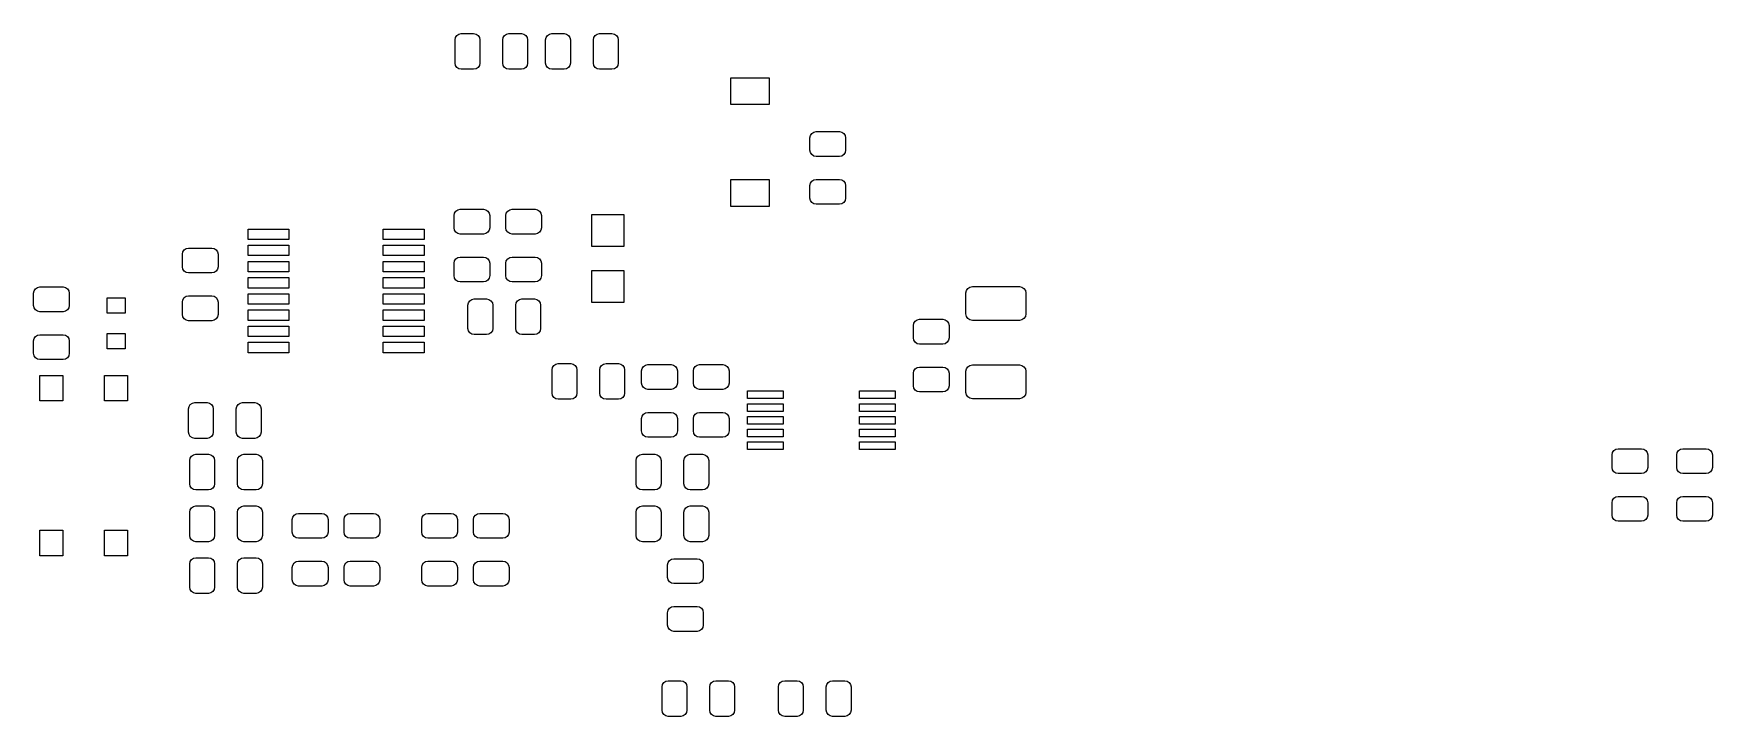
# Model space of a CAD drawing. Extents: x -0.12 to 2.48, y -0.88 to 0.18.
import ezdxf

# ---------------------------------------------------------------- set-up
doc = ezdxf.new("R2010")
doc.units = 0
doc.header["$MEASUREMENT"] = 0
doc.layers.add('BLACK', color=7, linetype='CONTINUOUS')

msp = doc.modelspace()

# ---------------------------------------------------------------- linework, layer by layer
at = {"layer": 'BLACK', "linetype": 'CONTINUOUS'}
for p, q in [((0.5339, 0.168), (0.5346, 0.1716)), ((0.5339, 0.132), (0.5339, 0.168)), ((0.5346, 0.1716), (0.5367, 0.1747)), ((0.5367, 0.1747), (0.5398, 0.1768)), ((0.5398, 0.1768), (0.5435, 0.1776)), ((0.5435, 0.1776), (0.5627, 0.1776)), ((0.5627, 0.1776), (0.5664, 0.1768)), ((0.5664, 0.1768), (0.5695, 0.1747)), ((0.5695, 0.1747), (0.5716, 0.1716)), ((0.5716, 0.1716), (0.5723, 0.168)), ((0.5723, 0.168), (0.5723, 0.132)), ((0.6077, 0.168), (0.6084, 0.1716)), ((0.6077, 0.132), (0.6077, 0.168)), ((0.6084, 0.1716), (0.6105, 0.1747)), ((0.6105, 0.1747), (0.6136, 0.1768)), ((0.6136, 0.1768), (0.6173, 0.1776)), ((0.6173, 0.1776), (0.6365, 0.1776)), ((0.6365, 0.1776), (0.6402, 0.1768)), ((0.6402, 0.1768), (0.6433, 0.1747)), ((0.6433, 0.1747), (0.6454, 0.1716)), ((0.6454, 0.1716), (0.6461, 0.168)), ((0.6461, 0.168), (0.6461, 0.132)), ((0.6739, 0.168), (0.6746, 0.1716)), ((0.6739, 0.132), (0.6739, 0.168)), ((0.6746, 0.1716), (0.6767, 0.1747)), ((0.6767, 0.1747), (0.6798, 0.1768)), ((0.6798, 0.1768), (0.6835, 0.1776)), ((0.6835, 0.1776), (0.7027, 0.1776)), ((0.7027, 0.1776), (0.7064, 0.1768)), ((0.7064, 0.1768), (0.7095, 0.1747)), ((0.7095, 0.1747), (0.7116, 0.1716)), ((0.7116, 0.1716), (0.7123, 0.168)), ((0.7123, 0.168), (0.7123, 0.132)), ((0.7477, 0.168), (0.7484, 0.1716)), ((0.7477, 0.132), (0.7477, 0.168)), ((0.7484, 0.1716), (0.7505, 0.1747)), ((0.7505, 0.1747), (0.7536, 0.1768)), ((0.7536, 0.1768), (0.7573, 0.1776)), ((0.7573, 0.1776), (0.7765, 0.1776)), ((0.7765, 0.1776), (0.7802, 0.1768)), ((0.7802, 0.1768), (0.7833, 0.1747)), ((0.7833, 0.1747), (0.7854, 0.1716)), ((0.7854, 0.1716), (0.7861, 0.168)), ((0.7861, 0.168), (0.7861, 0.132)), ((0.5346, 0.1284), (0.5339, 0.132)), ((0.5723, 0.132), (0.5716, 0.1284)), ((0.6084, 0.1284), (0.6077, 0.132)), ((0.6461, 0.132), (0.6454, 0.1284)), ((0.6746, 0.1284), (0.6739, 0.132)), ((0.7123, 0.132), (0.7116, 0.1284)), ((0.7484, 0.1284), (0.7477, 0.132)), ((0.7861, 0.132), (0.7854, 0.1284)), ((0.5367, 0.1253), (0.5346, 0.1284)), ((0.5398, 0.1232), (0.5367, 0.1253)), ((0.5435, 0.1224), (0.5398, 0.1232)), ((0.5627, 0.1224), (0.5435, 0.1224)), ((0.5664, 0.1232), (0.5627, 0.1224)), ((0.5695, 0.1253), (0.5664, 0.1232)), ((0.5716, 0.1284), (0.5695, 0.1253)), ((0.6105, 0.1253), (0.6084, 0.1284)), ((0.6136, 0.1232), (0.6105, 0.1253)), ((0.6173, 0.1224), (0.6136, 0.1232)), ((0.6365, 0.1224), (0.6173, 0.1224)), ((0.6402, 0.1232), (0.6365, 0.1224)), ((0.6433, 0.1253), (0.6402, 0.1232)), ((0.6454, 0.1284), (0.6433, 0.1253)), ((0.6767, 0.1253), (0.6746, 0.1284)), ((0.6798, 0.1232), (0.6767, 0.1253)), ((0.6835, 0.1224), (0.6798, 0.1232)), ((0.7027, 0.1224), (0.6835, 0.1224)), ((0.7064, 0.1232), (0.7027, 0.1224)), ((0.7095, 0.1253), (0.7064, 0.1232)), ((0.7116, 0.1284), (0.7095, 0.1253)), ((0.7505, 0.1253), (0.7484, 0.1284)), ((0.7536, 0.1232), (0.7505, 0.1253)), ((0.7573, 0.1224), (0.7536, 0.1232)), ((0.7765, 0.1224), (0.7573, 0.1224)), ((0.7802, 0.1232), (0.7765, 0.1224)), ((0.7833, 0.1253), (0.7802, 0.1232)), ((0.7854, 0.1284), (0.7833, 0.1253)), ((0.9605, 0.0681), (0.9605, 0.1094)), ((0.9605, 0.1094), (1.0195, 0.1094)), ((1.0195, 0.1094), (1.0195, 0.0681)), ((1.0195, 0.0681), (0.9605, 0.0681)), ((1.0884, 0.0254), (1.092, 0.0261)), ((1.092, 0.0261), (1.128, 0.0261)), ((1.128, 0.0261), (1.1316, 0.0254)), ((1.0824, 0.0165), (1.0832, 0.0202)), ((1.0824, -0.0027), (1.0824, 0.0165)), ((1.0832, 0.0202), (1.0853, 0.0233)), ((1.0853, 0.0233), (1.0884, 0.0254)), ((1.1316, 0.0254), (1.1347, 0.0233)), ((1.1347, 0.0233), (1.1368, 0.0202)), ((1.1368, 0.0202), (1.1376, 0.0165)), ((1.1376, 0.0165), (1.1376, -0.0027)), ((1.0832, -0.0064), (1.0824, -0.0027)), ((1.0853, -0.0095), (1.0832, -0.0064)), ((1.0884, -0.0116), (1.0853, -0.0095)), ((1.092, -0.0123), (1.0884, -0.0116)), ((1.128, -0.0123), (1.092, -0.0123)), ((1.1316, -0.0116), (1.128, -0.0123)), ((1.1347, -0.0095), (1.1316, -0.0116)), ((1.1368, -0.0064), (1.1347, -0.0095)), ((1.1376, -0.0027), (1.1368, -0.0064)), ((0.9605, -0.0894), (0.9605, -0.0481)), ((0.9605, -0.0481), (1.0195, -0.0481)), ((1.0195, -0.0481), (1.0195, -0.0894)), ((1.0832, -0.0536), (1.0853, -0.0505)), ((1.0853, -0.0505), (1.0884, -0.0484)), ((1.0884, -0.0484), (1.092, -0.0477)), ((1.092, -0.0477), (1.128, -0.0477)), ((1.128, -0.0477), (1.1316, -0.0484)), ((1.1316, -0.0484), (1.1347, -0.0505)), ((1.1347, -0.0505), (1.1368, -0.0536)), ((1.0824, -0.0573), (1.0832, -0.0536)), ((1.0824, -0.0765), (1.0824, -0.0573)), ((1.0832, -0.0802), (1.0824, -0.0765)), ((1.1368, -0.0536), (1.1376, -0.0573)), ((1.1376, -0.0765), (1.1368, -0.0802)), ((1.1376, -0.0573), (1.1376, -0.0765)), ((0.5324, -0.1035), (0.5332, -0.0998)), ((0.5324, -0.1227), (0.5324, -0.1035)), ((0.5332, -0.0998), (0.5353, -0.0967)), ((0.5353, -0.0967), (0.5384, -0.0946)), ((0.5384, -0.0946), (0.542, -0.0939)), ((0.542, -0.0939), (0.578, -0.0939)), ((0.578, -0.0939), (0.5816, -0.0946)), ((0.5816, -0.0946), (0.5847, -0.0967)), ((0.5847, -0.0967), (0.5868, -0.0998)), ((0.5868, -0.0998), (0.5876, -0.1035)), ((0.5876, -0.1035), (0.5876, -0.1227)), ((0.6124, -0.1035), (0.6132, -0.0998)), ((0.6124, -0.1227), (0.6124, -0.1035)), ((0.6132, -0.0998), (0.6153, -0.0967)), ((0.6153, -0.0967), (0.6184, -0.0946)), ((0.6184, -0.0946), (0.622, -0.0939)), ((0.622, -0.0939), (0.658, -0.0939)), ((0.658, -0.0939), (0.6616, -0.0946)), ((0.6616, -0.0946), (0.6647, -0.0967)), ((0.6647, -0.0967), (0.6668, -0.0998)), ((0.6668, -0.0998), (0.6676, -0.1035)), ((0.6676, -0.1035), (0.6676, -0.1227)), ((0.7454, -0.1513), (0.7454, -0.1021)), ((0.7454, -0.1021), (0.7946, -0.1021)), ((0.7946, -0.1021), (0.7946, -0.1513)), ((1.0195, -0.0894), (0.9605, -0.0894)), ((1.0853, -0.0833), (1.0832, -0.0802)), ((1.0884, -0.0854), (1.0853, -0.0833)), ((1.092, -0.0861), (1.0884, -0.0854)), ((1.128, -0.0861), (1.092, -0.0861)), ((1.1316, -0.0854), (1.128, -0.0861)), ((1.1347, -0.0833), (1.1316, -0.0854)), ((1.1368, -0.0802), (1.1347, -0.0833)), ((0.214, -0.1406), (0.214, -0.1244)), ((0.214, -0.1244), (0.277, -0.1244)), ((0.277, -0.1244), (0.277, -0.1406)), ((0.423, -0.1406), (0.423, -0.1244)), ((0.423, -0.1244), (0.486, -0.1244)), ((0.486, -0.1244), (0.486, -0.1406)), ((0.5332, -0.1264), (0.5324, -0.1227)), ((0.5353, -0.1295), (0.5332, -0.1264)), ((0.5384, -0.1316), (0.5353, -0.1295)), ((0.5847, -0.1295), (0.5816, -0.1316)), ((0.5868, -0.1264), (0.5847, -0.1295)), ((0.5876, -0.1227), (0.5868, -0.1264)), ((0.6132, -0.1264), (0.6124, -0.1227)), ((0.6153, -0.1295), (0.6132, -0.1264)), ((0.6184, -0.1316), (0.6153, -0.1295)), ((0.6647, -0.1295), (0.6616, -0.1316)), ((0.6668, -0.1264), (0.6647, -0.1295)), ((0.6676, -0.1227), (0.6668, -0.1264)), ((0.1153, -0.1567), (0.1184, -0.1546)), ((0.1184, -0.1546), (0.122, -0.1539)), ((0.122, -0.1539), (0.158, -0.1539)), ((0.158, -0.1539), (0.1616, -0.1546)), ((0.1616, -0.1546), (0.1647, -0.1567)), ((0.277, -0.1406), (0.214, -0.1406)), ((0.214, -0.1656), (0.214, -0.1494)), ((0.214, -0.1494), (0.277, -0.1494)), ((0.277, -0.1494), (0.277, -0.1656)), ((0.486, -0.1406), (0.423, -0.1406)), ((0.423, -0.1656), (0.423, -0.1494)), ((0.423, -0.1494), (0.486, -0.1494)), ((0.486, -0.1494), (0.486, -0.1656)), ((0.542, -0.1323), (0.5384, -0.1316)), ((0.578, -0.1323), (0.542, -0.1323)), ((0.5816, -0.1316), (0.578, -0.1323)), ((0.622, -0.1323), (0.6184, -0.1316)), ((0.658, -0.1323), (0.622, -0.1323)), ((0.6616, -0.1316), (0.658, -0.1323)), ((0.7946, -0.1513), (0.7454, -0.1513)), ((0.1124, -0.1635), (0.1132, -0.1598)), ((0.1124, -0.1827), (0.1124, -0.1635)), ((0.1132, -0.1598), (0.1153, -0.1567)), ((0.1647, -0.1567), (0.1668, -0.1598)), ((0.1668, -0.1598), (0.1676, -0.1635)), ((0.1676, -0.1635), (0.1676, -0.1827)), ((0.277, -0.1656), (0.214, -0.1656)), ((0.214, -0.1906), (0.214, -0.1744)), ((0.214, -0.1744), (0.277, -0.1744)), ((0.277, -0.1744), (0.277, -0.1906)), ((0.486, -0.1656), (0.423, -0.1656)), ((0.423, -0.1906), (0.423, -0.1744)), ((0.423, -0.1744), (0.486, -0.1744)), ((0.486, -0.1744), (0.486, -0.1906)), ((0.5324, -0.1773), (0.5332, -0.1736)), ((0.5324, -0.1965), (0.5324, -0.1773)), ((0.5332, -0.1736), (0.5353, -0.1705)), ((0.5353, -0.1705), (0.5384, -0.1684)), ((0.5384, -0.1684), (0.542, -0.1677)), ((0.542, -0.1677), (0.578, -0.1677)), ((0.578, -0.1677), (0.5816, -0.1684)), ((0.5816, -0.1684), (0.5847, -0.1705)), ((0.5847, -0.1705), (0.5868, -0.1736)), ((0.5868, -0.1736), (0.5876, -0.1773)), ((0.5876, -0.1773), (0.5876, -0.1965)), ((0.6124, -0.1773), (0.6132, -0.1736)), ((0.6124, -0.1965), (0.6124, -0.1773)), ((0.6132, -0.1736), (0.6153, -0.1705)), ((0.6153, -0.1705), (0.6184, -0.1684)), ((0.6184, -0.1684), (0.622, -0.1677)), ((0.622, -0.1677), (0.658, -0.1677)), ((0.658, -0.1677), (0.6616, -0.1684)), ((0.6616, -0.1684), (0.6647, -0.1705)), ((0.6647, -0.1705), (0.6668, -0.1736)), ((0.6668, -0.1736), (0.6676, -0.1773)), ((0.6676, -0.1773), (0.6676, -0.1965)), ((0.1132, -0.1864), (0.1124, -0.1827)), ((0.1153, -0.1895), (0.1132, -0.1864)), ((0.1184, -0.1916), (0.1153, -0.1895)), ((0.122, -0.1923), (0.1184, -0.1916)), ((0.158, -0.1923), (0.122, -0.1923)), ((0.1616, -0.1916), (0.158, -0.1923)), ((0.1647, -0.1895), (0.1616, -0.1916)), ((0.1668, -0.1864), (0.1647, -0.1895)), ((0.1676, -0.1827), (0.1668, -0.1864)), ((0.277, -0.1906), (0.214, -0.1906)), ((0.214, -0.2156), (0.214, -0.1994)), ((0.214, -0.1994), (0.277, -0.1994)), ((0.277, -0.1994), (0.277, -0.2156)), ((0.486, -0.1906), (0.423, -0.1906)), ((0.423, -0.2156), (0.423, -0.1994)), ((0.423, -0.1994), (0.486, -0.1994)), ((0.486, -0.1994), (0.486, -0.2156)), ((0.5332, -0.2002), (0.5324, -0.1965)), ((0.5353, -0.2033), (0.5332, -0.2002)), ((0.5384, -0.2054), (0.5353, -0.2033)), ((0.542, -0.2061), (0.5384, -0.2054)), ((0.578, -0.2061), (0.542, -0.2061)), ((0.5816, -0.2054), (0.578, -0.2061)), ((0.5847, -0.2033), (0.5816, -0.2054)), ((0.5868, -0.2002), (0.5847, -0.2033)), ((0.5876, -0.1965), (0.5868, -0.2002)), ((0.6132, -0.2002), (0.6124, -0.1965)), ((0.6153, -0.2033), (0.6132, -0.2002)), ((0.6184, -0.2054), (0.6153, -0.2033)), ((0.622, -0.2061), (0.6184, -0.2054)), ((0.658, -0.2061), (0.622, -0.2061)), ((0.6616, -0.2054), (0.658, -0.2061)), ((0.6647, -0.2033), (0.6616, -0.2054)), ((0.6668, -0.2002), (0.6647, -0.2033)), ((0.6676, -0.1965), (0.6668, -0.2002)), ((0.7454, -0.2379), (0.7454, -0.1887)), ((0.7454, -0.1887), (0.7946, -0.1887)), ((0.7946, -0.1887), (0.7946, -0.2379)), ((-0.1176, -0.2235), (-0.1168, -0.2198)), ((-0.1176, -0.2427), (-0.1176, -0.2235)), ((-0.1168, -0.2198), (-0.1147, -0.2167)), ((-0.1147, -0.2167), (-0.1116, -0.2146)), ((-0.1116, -0.2146), (-0.108, -0.2139)), ((-0.108, -0.2139), (-0.072, -0.2139)), ((-0.072, -0.2139), (-0.0684, -0.2146)), ((-0.0684, -0.2146), (-0.0653, -0.2167)), ((-0.0653, -0.2167), (-0.0632, -0.2198)), ((-0.0632, -0.2198), (-0.0624, -0.2235)), ((-0.0624, -0.2235), (-0.0624, -0.2427)), ((-0.0038, -0.2543), (-0.0038, -0.2306)), ((-0.0038, -0.2306), (0.0238, -0.2306)), ((0.0238, -0.2306), (0.0238, -0.2543)), ((0.1132, -0.2336), (0.1153, -0.2305)), ((0.1153, -0.2305), (0.1184, -0.2284)), ((0.1184, -0.2284), (0.122, -0.2277)), ((0.122, -0.2277), (0.158, -0.2277)), ((0.158, -0.2277), (0.1616, -0.2284)), ((0.1616, -0.2284), (0.1647, -0.2305)), ((0.1647, -0.2305), (0.1668, -0.2336)), ((0.277, -0.2156), (0.214, -0.2156)), ((0.214, -0.2406), (0.214, -0.2244)), ((0.214, -0.2244), (0.277, -0.2244)), ((0.277, -0.2244), (0.277, -0.2406)), ((0.486, -0.2156), (0.423, -0.2156)), ((0.423, -0.2406), (0.423, -0.2244)), ((0.423, -0.2244), (0.486, -0.2244)), ((0.486, -0.2244), (0.486, -0.2406)), ((0.5567, -0.2353), (0.5598, -0.2332)), ((0.5598, -0.2332), (0.5635, -0.2324)), ((0.5635, -0.2324), (0.5827, -0.2324)), ((0.5827, -0.2324), (0.5864, -0.2332)), ((0.5864, -0.2332), (0.5895, -0.2353)), ((0.6305, -0.2353), (0.6336, -0.2332)), ((0.6336, -0.2332), (0.6373, -0.2324)), ((0.6373, -0.2324), (0.6565, -0.2324)), ((0.6565, -0.2324), (0.6602, -0.2332)), ((0.6602, -0.2332), (0.6633, -0.2353)), ((1.3237, -0.2232), (1.3245, -0.2195)), ((1.3237, -0.2557), (1.3237, -0.2232)), ((1.3245, -0.2195), (1.3266, -0.2163)), ((1.3266, -0.2163), (1.3298, -0.2141)), ((1.3298, -0.2141), (1.3336, -0.2134)), ((1.3336, -0.2134), (1.4064, -0.2134)), ((1.4064, -0.2134), (1.4102, -0.2141)), ((1.4102, -0.2141), (1.4134, -0.2163)), ((1.4134, -0.2163), (1.4155, -0.2195)), ((1.4155, -0.2195), (1.4163, -0.2232)), ((1.4163, -0.2232), (1.4163, -0.2557)), ((-0.1168, -0.2464), (-0.1176, -0.2427)), ((-0.1147, -0.2495), (-0.1168, -0.2464)), ((-0.1116, -0.2516), (-0.1147, -0.2495)), ((-0.108, -0.2523), (-0.1116, -0.2516)), ((-0.072, -0.2523), (-0.108, -0.2523)), ((-0.0684, -0.2516), (-0.072, -0.2523)), ((-0.0653, -0.2495), (-0.0684, -0.2516)), ((-0.0632, -0.2464), (-0.0653, -0.2495)), ((-0.0624, -0.2427), (-0.0632, -0.2464)), ((0.0238, -0.2543), (-0.0038, -0.2543)), ((0.1124, -0.2373), (0.1132, -0.2336)), ((0.1124, -0.2565), (0.1124, -0.2373)), ((0.1132, -0.2602), (0.1124, -0.2565)), ((0.1668, -0.2336), (0.1676, -0.2373)), ((0.1676, -0.2565), (0.1668, -0.2602)), ((0.1676, -0.2373), (0.1676, -0.2565)), ((0.277, -0.2406), (0.214, -0.2406)), ((0.214, -0.2656), (0.214, -0.2494)), ((0.214, -0.2494), (0.277, -0.2494)), ((0.277, -0.2494), (0.277, -0.2656)), ((0.486, -0.2406), (0.423, -0.2406)), ((0.423, -0.2656), (0.423, -0.2494)), ((0.423, -0.2494), (0.486, -0.2494)), ((0.486, -0.2494), (0.486, -0.2656)), ((0.5539, -0.242), (0.5546, -0.2384)), ((0.5539, -0.278), (0.5539, -0.242)), ((0.5546, -0.2384), (0.5567, -0.2353)), ((0.5895, -0.2353), (0.5916, -0.2384)), ((0.5916, -0.2384), (0.5923, -0.242)), ((0.5923, -0.242), (0.5923, -0.278)), ((0.6277, -0.242), (0.6284, -0.2384)), ((0.6277, -0.278), (0.6277, -0.242)), ((0.6284, -0.2384), (0.6305, -0.2353)), ((0.6633, -0.2353), (0.6654, -0.2384)), ((0.6654, -0.2384), (0.6661, -0.242)), ((0.6661, -0.242), (0.6661, -0.278)), ((0.7946, -0.2379), (0.7454, -0.2379)), ((1.3245, -0.2595), (1.3237, -0.2557)), ((1.3266, -0.2627), (1.3245, -0.2595)), ((1.4155, -0.2595), (1.4134, -0.2627)), ((1.4163, -0.2557), (1.4155, -0.2595)), ((0.1153, -0.2633), (0.1132, -0.2602)), ((0.1184, -0.2654), (0.1153, -0.2633)), ((0.122, -0.2661), (0.1184, -0.2654)), ((0.158, -0.2661), (0.122, -0.2661)), ((0.1616, -0.2654), (0.158, -0.2661)), ((0.1647, -0.2633), (0.1616, -0.2654)), ((0.1668, -0.2602), (0.1647, -0.2633)), ((0.277, -0.2656), (0.214, -0.2656)), ((0.214, -0.2906), (0.214, -0.2744)), ((0.214, -0.2744), (0.277, -0.2744)), ((0.277, -0.2744), (0.277, -0.2906)), ((0.486, -0.2656), (0.423, -0.2656)), ((0.423, -0.2906), (0.423, -0.2744)), ((0.423, -0.2744), (0.486, -0.2744)), ((0.486, -0.2744), (0.486, -0.2906)), ((0.5546, -0.2816), (0.5539, -0.278)), ((0.5567, -0.2847), (0.5546, -0.2816)), ((0.5598, -0.2868), (0.5567, -0.2847)), ((0.5895, -0.2847), (0.5864, -0.2868)), ((0.5916, -0.2816), (0.5895, -0.2847)), ((0.5923, -0.278), (0.5916, -0.2816)), ((0.6284, -0.2816), (0.6277, -0.278)), ((0.6305, -0.2847), (0.6284, -0.2816)), ((0.6336, -0.2868), (0.6305, -0.2847)), ((0.6633, -0.2847), (0.6602, -0.2868)), ((0.6654, -0.2816), (0.6633, -0.2847)), ((0.6661, -0.278), (0.6654, -0.2816)), ((1.2424, -0.2735), (1.2432, -0.2698)), ((1.2424, -0.2927), (1.2424, -0.2735)), ((1.2432, -0.2698), (1.2452, -0.2667)), ((1.2452, -0.2667), (1.2484, -0.2646)), ((1.2484, -0.2646), (1.252, -0.2639)), ((1.252, -0.2639), (1.288, -0.2639)), ((1.288, -0.2639), (1.2916, -0.2646)), ((1.2916, -0.2646), (1.2948, -0.2667)), ((1.2948, -0.2667), (1.2968, -0.2698)), ((1.2968, -0.2698), (1.2976, -0.2735)), ((1.2976, -0.2735), (1.2976, -0.2927)), ((1.3298, -0.2648), (1.3266, -0.2627)), ((1.3336, -0.2656), (1.3298, -0.2648)), ((1.4064, -0.2656), (1.3336, -0.2656)), ((1.4102, -0.2648), (1.4064, -0.2656)), ((1.4134, -0.2627), (1.4102, -0.2648)), ((-0.1176, -0.2973), (-0.1168, -0.2936)), ((-0.1176, -0.3165), (-0.1176, -0.2973)), ((-0.1168, -0.2936), (-0.1147, -0.2905)), ((-0.1147, -0.2905), (-0.1116, -0.2884)), ((-0.1116, -0.2884), (-0.108, -0.2877)), ((-0.108, -0.2877), (-0.072, -0.2877)), ((-0.072, -0.2877), (-0.0684, -0.2884)), ((-0.0684, -0.2884), (-0.0653, -0.2905)), ((-0.0653, -0.2905), (-0.0632, -0.2936)), ((-0.0632, -0.2936), (-0.0624, -0.2973)), ((-0.0624, -0.2973), (-0.0624, -0.3165)), ((-0.0038, -0.3094), (-0.0038, -0.2857)), ((-0.0038, -0.2857), (0.0238, -0.2857)), ((0.0238, -0.3094), (-0.0038, -0.3094)), ((0.0238, -0.2857), (0.0238, -0.3094)), ((0.277, -0.2906), (0.214, -0.2906)), ((0.214, -0.3156), (0.214, -0.2994)), ((0.214, -0.2994), (0.277, -0.2994)), ((0.277, -0.2994), (0.277, -0.3156)), ((0.486, -0.2906), (0.423, -0.2906)), ((0.423, -0.3156), (0.423, -0.2994)), ((0.423, -0.2994), (0.486, -0.2994)), ((0.486, -0.2994), (0.486, -0.3156)), ((0.5635, -0.2876), (0.5598, -0.2868)), ((0.5827, -0.2876), (0.5635, -0.2876)), ((0.5864, -0.2868), (0.5827, -0.2876)), ((0.6373, -0.2876), (0.6336, -0.2868)), ((0.6565, -0.2876), (0.6373, -0.2876)), ((0.6602, -0.2868), (0.6565, -0.2876)), ((1.2432, -0.2964), (1.2424, -0.2927)), ((1.2452, -0.2995), (1.2432, -0.2964)), ((1.2484, -0.3016), (1.2452, -0.2995)), ((1.252, -0.3023), (1.2484, -0.3016)), ((1.288, -0.3023), (1.252, -0.3023)), ((1.2916, -0.3016), (1.288, -0.3023)), ((1.2948, -0.2995), (1.2916, -0.3016)), ((1.2968, -0.2964), (1.2948, -0.2995)), ((1.2976, -0.2927), (1.2968, -0.2964)), ((-0.1168, -0.3202), (-0.1176, -0.3165)), ((-0.1147, -0.3233), (-0.1168, -0.3202)), ((-0.1116, -0.3254), (-0.1147, -0.3233)), ((-0.108, -0.3261), (-0.1116, -0.3254)), ((-0.072, -0.3261), (-0.108, -0.3261)), ((-0.0684, -0.3254), (-0.072, -0.3261)), ((-0.0653, -0.3233), (-0.0684, -0.3254)), ((-0.0632, -0.3202), (-0.0653, -0.3233)), ((-0.0624, -0.3165), (-0.0632, -0.3202)), ((0.277, -0.3156), (0.214, -0.3156)), ((0.486, -0.3156), (0.423, -0.3156)), ((0.6846, -0.3384), (0.6867, -0.3353)), ((0.6867, -0.3353), (0.6898, -0.3332)), ((0.6898, -0.3332), (0.6935, -0.3324)), ((0.6935, -0.3324), (0.7127, -0.3324)), ((0.7127, -0.3324), (0.7164, -0.3332)), ((0.7164, -0.3332), (0.7195, -0.3353)), ((0.7195, -0.3353), (0.7216, -0.3384)), ((0.7584, -0.3384), (0.7605, -0.3353)), ((0.7605, -0.3353), (0.7636, -0.3332)), ((0.7636, -0.3332), (0.7673, -0.3324)), ((0.7673, -0.3324), (0.7865, -0.3324)), ((0.7865, -0.3324), (0.7902, -0.3332)), ((0.7902, -0.3332), (0.7933, -0.3353)), ((0.7933, -0.3353), (0.7954, -0.3384)), ((0.8232, -0.3398), (0.8253, -0.3367)), ((0.8253, -0.3367), (0.8284, -0.3346)), ((0.8284, -0.3346), (0.832, -0.3339)), ((0.832, -0.3339), (0.868, -0.3339)), ((0.868, -0.3339), (0.8716, -0.3346)), ((0.8716, -0.3346), (0.8747, -0.3367)), ((0.8747, -0.3367), (0.8768, -0.3398)), ((0.9032, -0.3398), (0.9053, -0.3367)), ((0.9053, -0.3367), (0.9084, -0.3346)), ((0.9084, -0.3346), (0.912, -0.3339)), ((0.912, -0.3339), (0.948, -0.3339)), ((0.948, -0.3339), (0.9516, -0.3346)), ((0.9516, -0.3346), (0.9547, -0.3367)), ((0.9547, -0.3367), (0.9568, -0.3398)), ((1.3245, -0.3405), (1.3266, -0.3373)), ((1.3266, -0.3373), (1.3298, -0.3352)), ((1.3298, -0.3352), (1.3336, -0.3344)), ((1.3336, -0.3344), (1.4064, -0.3344)), ((1.4064, -0.3344), (1.4102, -0.3352)), ((1.4102, -0.3352), (1.4134, -0.3373)), ((1.4134, -0.3373), (1.4155, -0.3405)), ((-0.1077, -0.39), (-0.1077, -0.3506)), ((-0.1077, -0.3506), (-0.0723, -0.3506)), ((-0.0723, -0.3506), (-0.0723, -0.39)), ((-0.0077, -0.39), (-0.0077, -0.3506)), ((-0.0077, -0.3506), (0.0277, -0.3506)), ((0.0277, -0.3506), (0.0277, -0.39)), ((0.6839, -0.342), (0.6846, -0.3384)), ((0.6839, -0.378), (0.6839, -0.342)), ((0.7216, -0.3384), (0.7223, -0.342)), ((0.7223, -0.342), (0.7223, -0.378)), ((0.7577, -0.342), (0.7584, -0.3384)), ((0.7577, -0.378), (0.7577, -0.342)), ((0.7954, -0.3384), (0.7961, -0.342)), ((0.7961, -0.342), (0.7961, -0.378)), ((0.8224, -0.3435), (0.8232, -0.3398)), ((0.8224, -0.3627), (0.8224, -0.3435)), ((0.8232, -0.3664), (0.8224, -0.3627)), ((0.8768, -0.3398), (0.8776, -0.3435)), ((0.8776, -0.3627), (0.8768, -0.3664)), ((0.8776, -0.3435), (0.8776, -0.3627)), ((0.9024, -0.3435), (0.9032, -0.3398)), ((0.9024, -0.3627), (0.9024, -0.3435)), ((0.9032, -0.3664), (0.9024, -0.3627)), ((0.9568, -0.3398), (0.9576, -0.3435)), ((0.9576, -0.3627), (0.9568, -0.3664)), ((0.9576, -0.3435), (0.9576, -0.3627)), ((1.2424, -0.3473), (1.2432, -0.3436)), ((1.2424, -0.3665), (1.2424, -0.3473)), ((1.2432, -0.3436), (1.2452, -0.3405)), ((1.2452, -0.3405), (1.2484, -0.3384)), ((1.2484, -0.3384), (1.252, -0.3377)), ((1.252, -0.3377), (1.288, -0.3377)), ((1.288, -0.3377), (1.2916, -0.3384)), ((1.2916, -0.3384), (1.2948, -0.3405)), ((1.2948, -0.3405), (1.2968, -0.3436)), ((1.2968, -0.3436), (1.2976, -0.3473)), ((1.2976, -0.3473), (1.2976, -0.3665)), ((1.3237, -0.3443), (1.3245, -0.3405)), ((1.3237, -0.3768), (1.3237, -0.3443)), ((1.4155, -0.3405), (1.4163, -0.3443)), ((1.4163, -0.3443), (1.4163, -0.3768)), ((0.6846, -0.3816), (0.6839, -0.378)), ((0.6867, -0.3847), (0.6846, -0.3816)), ((0.6898, -0.3868), (0.6867, -0.3847)), ((0.6935, -0.3876), (0.6898, -0.3868)), ((0.7127, -0.3876), (0.6935, -0.3876)), ((0.7164, -0.3868), (0.7127, -0.3876)), ((0.7195, -0.3847), (0.7164, -0.3868)), ((0.7216, -0.3816), (0.7195, -0.3847)), ((0.7223, -0.378), (0.7216, -0.3816)), ((0.7584, -0.3816), (0.7577, -0.378)), ((0.7605, -0.3847), (0.7584, -0.3816)), ((0.7636, -0.3868), (0.7605, -0.3847)), ((0.7673, -0.3876), (0.7636, -0.3868)), ((0.7865, -0.3876), (0.7673, -0.3876)), ((0.7902, -0.3868), (0.7865, -0.3876)), ((0.7933, -0.3847), (0.7902, -0.3868)), ((0.7954, -0.3816), (0.7933, -0.3847)), ((0.7961, -0.378), (0.7954, -0.3816)), ((0.8253, -0.3695), (0.8232, -0.3664)), ((0.8284, -0.3716), (0.8253, -0.3695)), ((0.832, -0.3723), (0.8284, -0.3716)), ((0.868, -0.3723), (0.832, -0.3723)), ((0.8716, -0.3716), (0.868, -0.3723)), ((0.8747, -0.3695), (0.8716, -0.3716)), ((0.8768, -0.3664), (0.8747, -0.3695)), ((0.9053, -0.3695), (0.9032, -0.3664)), ((0.9084, -0.3716), (0.9053, -0.3695)), ((0.912, -0.3723), (0.9084, -0.3716)), ((0.948, -0.3723), (0.912, -0.3723)), ((0.9516, -0.3716), (0.948, -0.3723)), ((0.9547, -0.3695), (0.9516, -0.3716)), ((0.9568, -0.3664), (0.9547, -0.3695)), ((0.9858, -0.3865), (0.9858, -0.3747)), ((0.9858, -0.3747), (1.0409, -0.3747)), ((1.0409, -0.3865), (0.9858, -0.3865)), ((1.0409, -0.3747), (1.0409, -0.3865)), ((1.1591, -0.3865), (1.1591, -0.3747)), ((1.1591, -0.3747), (1.2142, -0.3747)), ((1.2142, -0.3865), (1.1591, -0.3865)), ((1.2142, -0.3747), (1.2142, -0.3865)), ((1.2432, -0.3702), (1.2424, -0.3665)), ((1.2452, -0.3733), (1.2432, -0.3702)), ((1.2484, -0.3754), (1.2452, -0.3733)), ((1.252, -0.3761), (1.2484, -0.3754)), ((1.288, -0.3761), (1.252, -0.3761)), ((1.2916, -0.3754), (1.288, -0.3761)), ((1.2948, -0.3733), (1.2916, -0.3754)), ((1.2968, -0.3702), (1.2948, -0.3733)), ((1.2976, -0.3665), (1.2968, -0.3702)), ((1.3245, -0.3805), (1.3237, -0.3768)), ((1.3266, -0.3837), (1.3245, -0.3805)), ((1.3298, -0.3859), (1.3266, -0.3837)), ((1.3336, -0.3866), (1.3298, -0.3859)), ((1.4064, -0.3866), (1.3336, -0.3866)), ((1.4102, -0.3859), (1.4064, -0.3866)), ((1.4134, -0.3837), (1.4102, -0.3859)), ((1.4155, -0.3805), (1.4134, -0.3837)), ((1.4163, -0.3768), (1.4155, -0.3805)), ((-0.0723, -0.39), (-0.1077, -0.39)), ((0.0277, -0.39), (-0.0077, -0.39)), ((0.1219, -0.4023), (0.1227, -0.3987)), ((0.1219, -0.4383), (0.1219, -0.4023)), ((0.1227, -0.3987), (0.1247, -0.3956)), ((0.1247, -0.3956), (0.1279, -0.3935)), ((0.1279, -0.3935), (0.1315, -0.3927)), ((0.1315, -0.3927), (0.1507, -0.3927)), ((0.1507, -0.3927), (0.1544, -0.3935)), ((0.1544, -0.3935), (0.1575, -0.3956)), ((0.1575, -0.3956), (0.1596, -0.3987)), ((0.1596, -0.3987), (0.1603, -0.4023)), ((0.1603, -0.4023), (0.1603, -0.4383)), ((0.1957, -0.4023), (0.1965, -0.3987)), ((0.1957, -0.4383), (0.1957, -0.4023)), ((0.1965, -0.3987), (0.1986, -0.3956)), ((0.1986, -0.3956), (0.2017, -0.3935)), ((0.2017, -0.3935), (0.2053, -0.3927)), ((0.2053, -0.3927), (0.2245, -0.3927)), ((0.2245, -0.3927), (0.2282, -0.3935)), ((0.2282, -0.3935), (0.2313, -0.3956)), ((0.2313, -0.3956), (0.2334, -0.3987)), ((0.2334, -0.3987), (0.2341, -0.4023)), ((0.2341, -0.4023), (0.2341, -0.4383)), ((0.8224, -0.4173), (0.8232, -0.4136)), ((0.8232, -0.4136), (0.8253, -0.4105)), ((0.8253, -0.4105), (0.8284, -0.4084)), ((0.8284, -0.4084), (0.832, -0.4077)), ((0.832, -0.4077), (0.868, -0.4077)), ((0.868, -0.4077), (0.8716, -0.4084)), ((0.8716, -0.4084), (0.8747, -0.4105)), ((0.8747, -0.4105), (0.8768, -0.4136)), ((0.8768, -0.4136), (0.8776, -0.4173)), ((0.9024, -0.4173), (0.9032, -0.4136)), ((0.9032, -0.4136), (0.9053, -0.4105)), ((0.9053, -0.4105), (0.9084, -0.4084)), ((0.9084, -0.4084), (0.912, -0.4077)), ((0.912, -0.4077), (0.948, -0.4077)), ((0.948, -0.4077), (0.9516, -0.4084)), ((0.9516, -0.4084), (0.9547, -0.4105)), ((0.9547, -0.4105), (0.9568, -0.4136)), ((0.9568, -0.4136), (0.9576, -0.4173)), ((0.9858, -0.4062), (0.9858, -0.3944)), ((0.9858, -0.3944), (1.0409, -0.3944)), ((1.0409, -0.4062), (0.9858, -0.4062)), ((0.9858, -0.4259), (0.9858, -0.4141)), ((0.9858, -0.4141), (1.0409, -0.4141)), ((1.0409, -0.3944), (1.0409, -0.4062)), ((1.0409, -0.4141), (1.0409, -0.4259)), ((1.1591, -0.4062), (1.1591, -0.3944)), ((1.1591, -0.3944), (1.2142, -0.3944)), ((1.2142, -0.4062), (1.1591, -0.4062)), ((1.1591, -0.4259), (1.1591, -0.4141)), ((1.1591, -0.4141), (1.2142, -0.4141)), ((1.2142, -0.3944), (1.2142, -0.4062)), ((1.2142, -0.4141), (1.2142, -0.4259)), ((0.1227, -0.4419), (0.1219, -0.4383)), ((0.1603, -0.4383), (0.1596, -0.4419)), ((0.1965, -0.4419), (0.1957, -0.4383)), ((0.2341, -0.4383), (0.2334, -0.4419)), ((0.8224, -0.4365), (0.8224, -0.4173)), ((0.8232, -0.4402), (0.8224, -0.4365)), ((0.8253, -0.4433), (0.8232, -0.4402)), ((0.8768, -0.4402), (0.8747, -0.4433)), ((0.8776, -0.4365), (0.8768, -0.4402)), ((0.8776, -0.4173), (0.8776, -0.4365)), ((0.9024, -0.4365), (0.9024, -0.4173)), ((0.9032, -0.4402), (0.9024, -0.4365)), ((0.9053, -0.4433), (0.9032, -0.4402)), ((0.9568, -0.4402), (0.9547, -0.4433)), ((0.9576, -0.4365), (0.9568, -0.4402)), ((0.9576, -0.4173), (0.9576, -0.4365)), ((1.0409, -0.4259), (0.9858, -0.4259)), ((0.9858, -0.4456), (0.9858, -0.4338)), ((0.9858, -0.4338), (1.0409, -0.4338)), ((1.0409, -0.4338), (1.0409, -0.4456)), ((1.2142, -0.4259), (1.1591, -0.4259)), ((1.1591, -0.4456), (1.1591, -0.4338)), ((1.1591, -0.4338), (1.2142, -0.4338)), ((1.2142, -0.4338), (1.2142, -0.4456)), ((0.1247, -0.4451), (0.1227, -0.4419)), ((0.1279, -0.4471), (0.1247, -0.4451)), ((0.1315, -0.4479), (0.1279, -0.4471)), ((0.1507, -0.4479), (0.1315, -0.4479)), ((0.1544, -0.4471), (0.1507, -0.4479)), ((0.1575, -0.4451), (0.1544, -0.4471)), ((0.1596, -0.4419), (0.1575, -0.4451)), ((0.1986, -0.4451), (0.1965, -0.4419)), ((0.2017, -0.4471), (0.1986, -0.4451)), ((0.2053, -0.4479), (0.2017, -0.4471)), ((0.2245, -0.4479), (0.2053, -0.4479)), ((0.2282, -0.4471), (0.2245, -0.4479)), ((0.2313, -0.4451), (0.2282, -0.4471)), ((0.2334, -0.4419), (0.2313, -0.4451)), ((0.8284, -0.4454), (0.8253, -0.4433)), ((0.832, -0.4461), (0.8284, -0.4454)), ((0.868, -0.4461), (0.832, -0.4461)), ((0.8716, -0.4454), (0.868, -0.4461)), ((0.8747, -0.4433), (0.8716, -0.4454)), ((0.9084, -0.4454), (0.9053, -0.4433)), ((0.912, -0.4461), (0.9084, -0.4454)), ((0.948, -0.4461), (0.912, -0.4461)), ((0.9516, -0.4454), (0.948, -0.4461)), ((0.9547, -0.4433), (0.9516, -0.4454)), ((1.0409, -0.4456), (0.9858, -0.4456)), ((0.9858, -0.4653), (0.9858, -0.4535)), ((0.9858, -0.4535), (1.0409, -0.4535)), ((1.0409, -0.4653), (0.9858, -0.4653)), ((1.0409, -0.4535), (1.0409, -0.4653)), ((1.2142, -0.4456), (1.1591, -0.4456)), ((1.1591, -0.4653), (1.1591, -0.4535)), ((1.1591, -0.4535), (1.2142, -0.4535)), ((1.2142, -0.4653), (1.1591, -0.4653)), ((1.2142, -0.4535), (1.2142, -0.4653)), ((2.3232, -0.4698), (2.3253, -0.4667)), ((2.3253, -0.4667), (2.3284, -0.4646)), ((2.3284, -0.4646), (2.332, -0.4639)), ((2.332, -0.4639), (2.368, -0.4639)), ((2.368, -0.4639), (2.3716, -0.4646)), ((2.3716, -0.4646), (2.3748, -0.4667)), ((2.3748, -0.4667), (2.3768, -0.4698)), ((2.4232, -0.4698), (2.4253, -0.4667)), ((2.4253, -0.4667), (2.4284, -0.4646)), ((2.4284, -0.4646), (2.432, -0.4639)), ((2.432, -0.4639), (2.468, -0.4639)), ((2.468, -0.4639), (2.4716, -0.4646)), ((2.4716, -0.4646), (2.4747, -0.4667)), ((2.4747, -0.4667), (2.4768, -0.4698)), ((0.1239, -0.482), (0.1246, -0.4784)), ((0.1239, -0.518), (0.1239, -0.482)), ((0.1246, -0.4784), (0.1267, -0.4753)), ((0.1267, -0.4753), (0.1298, -0.4732)), ((0.1298, -0.4732), (0.1335, -0.4724)), ((0.1335, -0.4724), (0.1527, -0.4724)), ((0.1527, -0.4724), (0.1564, -0.4732)), ((0.1564, -0.4732), (0.1595, -0.4753)), ((0.1595, -0.4753), (0.1616, -0.4784)), ((0.1616, -0.4784), (0.1623, -0.482)), ((0.1623, -0.482), (0.1623, -0.518)), ((0.1977, -0.482), (0.1984, -0.4784)), ((0.1977, -0.518), (0.1977, -0.482)), ((0.1984, -0.4784), (0.2005, -0.4753)), ((0.2005, -0.4753), (0.2036, -0.4732)), ((0.2036, -0.4732), (0.2073, -0.4724)), ((0.2073, -0.4724), (0.2265, -0.4724)), ((0.2265, -0.4724), (0.2302, -0.4732)), ((0.2302, -0.4732), (0.2333, -0.4753)), ((0.2333, -0.4753), (0.2354, -0.4784)), ((0.2354, -0.4784), (0.2361, -0.482)), ((0.2361, -0.482), (0.2361, -0.518)), ((0.8139, -0.482), (0.8146, -0.4784)), ((0.8139, -0.518), (0.8139, -0.482)), ((0.8146, -0.4784), (0.8167, -0.4753)), ((0.8167, -0.4753), (0.8198, -0.4732)), ((0.8198, -0.4732), (0.8235, -0.4724)), ((0.8235, -0.4724), (0.8427, -0.4724)), ((0.8427, -0.4724), (0.8464, -0.4732)), ((0.8464, -0.4732), (0.8495, -0.4753)), ((0.8495, -0.4753), (0.8516, -0.4784)), ((0.8516, -0.4784), (0.8523, -0.482)), ((0.8523, -0.482), (0.8523, -0.518)), ((0.8877, -0.482), (0.8884, -0.4784)), ((0.8877, -0.518), (0.8877, -0.482)), ((0.8884, -0.4784), (0.8905, -0.4753)), ((0.8905, -0.4753), (0.8936, -0.4732)), ((0.8936, -0.4732), (0.8973, -0.4724)), ((0.8973, -0.4724), (0.9165, -0.4724)), ((0.9165, -0.4724), (0.9202, -0.4732)), ((0.9202, -0.4732), (0.9233, -0.4753)), ((0.9233, -0.4753), (0.9254, -0.4784)), ((0.9254, -0.4784), (0.9261, -0.482)), ((0.9261, -0.482), (0.9261, -0.518)), ((2.3224, -0.4735), (2.3232, -0.4698)), ((2.3224, -0.4927), (2.3224, -0.4735)), ((2.3232, -0.4964), (2.3224, -0.4927)), ((2.3768, -0.4698), (2.3776, -0.4735)), ((2.3776, -0.4927), (2.3768, -0.4964)), ((2.3776, -0.4735), (2.3776, -0.4927)), ((2.4224, -0.4735), (2.4232, -0.4698)), ((2.4224, -0.4927), (2.4224, -0.4735)), ((2.4232, -0.4964), (2.4224, -0.4927)), ((2.4768, -0.4698), (2.4776, -0.4735)), ((2.4776, -0.4927), (2.4768, -0.4964)), ((2.4776, -0.4735), (2.4776, -0.4927)), ((0.1246, -0.5216), (0.1239, -0.518)), ((0.1623, -0.518), (0.1616, -0.5216)), ((0.1984, -0.5216), (0.1977, -0.518)), ((0.2361, -0.518), (0.2354, -0.5216)), ((0.8146, -0.5216), (0.8139, -0.518)), ((0.8523, -0.518), (0.8516, -0.5216)), ((0.8884, -0.5216), (0.8877, -0.518)), ((0.9261, -0.518), (0.9254, -0.5216)), ((2.3253, -0.4995), (2.3232, -0.4964)), ((2.3284, -0.5016), (2.3253, -0.4995)), ((2.332, -0.5023), (2.3284, -0.5016)), ((2.368, -0.5023), (2.332, -0.5023)), ((2.3716, -0.5016), (2.368, -0.5023)), ((2.3748, -0.4995), (2.3716, -0.5016)), ((2.3768, -0.4964), (2.3748, -0.4995)), ((2.4253, -0.4995), (2.4232, -0.4964)), ((2.4284, -0.5016), (2.4253, -0.4995)), ((2.432, -0.5023), (2.4284, -0.5016)), ((2.468, -0.5023), (2.432, -0.5023)), ((2.4716, -0.5016), (2.468, -0.5023)), ((2.4747, -0.4995), (2.4716, -0.5016)), ((2.4768, -0.4964), (2.4747, -0.4995)), ((0.1267, -0.5247), (0.1246, -0.5216)), ((0.1298, -0.5268), (0.1267, -0.5247)), ((0.1335, -0.5276), (0.1298, -0.5268)), ((0.1527, -0.5276), (0.1335, -0.5276)), ((0.1564, -0.5268), (0.1527, -0.5276)), ((0.1595, -0.5247), (0.1564, -0.5268)), ((0.1616, -0.5216), (0.1595, -0.5247)), ((0.2005, -0.5247), (0.1984, -0.5216)), ((0.2036, -0.5268), (0.2005, -0.5247)), ((0.2073, -0.5276), (0.2036, -0.5268)), ((0.2265, -0.5276), (0.2073, -0.5276)), ((0.2302, -0.5268), (0.2265, -0.5276)), ((0.2333, -0.5247), (0.2302, -0.5268)), ((0.2354, -0.5216), (0.2333, -0.5247)), ((0.8167, -0.5247), (0.8146, -0.5216)), ((0.8198, -0.5268), (0.8167, -0.5247)), ((0.8235, -0.5276), (0.8198, -0.5268)), ((0.8427, -0.5276), (0.8235, -0.5276)), ((0.8464, -0.5268), (0.8427, -0.5276)), ((0.8495, -0.5247), (0.8464, -0.5268)), ((0.8516, -0.5216), (0.8495, -0.5247)), ((0.8905, -0.5247), (0.8884, -0.5216)), ((0.8936, -0.5268), (0.8905, -0.5247)), ((0.8973, -0.5276), (0.8936, -0.5268)), ((0.9165, -0.5276), (0.8973, -0.5276)), ((0.9202, -0.5268), (0.9165, -0.5276)), ((0.9233, -0.5247), (0.9202, -0.5268)), ((0.9254, -0.5216), (0.9233, -0.5247)), ((2.3224, -0.5473), (2.3232, -0.5436)), ((2.3232, -0.5436), (2.3253, -0.5405)), ((2.3253, -0.5405), (2.3284, -0.5384)), ((2.3284, -0.5384), (2.332, -0.5377)), ((2.332, -0.5377), (2.368, -0.5377)), ((2.368, -0.5377), (2.3716, -0.5384)), ((2.3716, -0.5384), (2.3748, -0.5405)), ((2.3748, -0.5405), (2.3768, -0.5436)), ((2.3768, -0.5436), (2.3776, -0.5473)), ((2.4224, -0.5473), (2.4232, -0.5436)), ((2.4232, -0.5436), (2.4253, -0.5405)), ((2.4253, -0.5405), (2.4284, -0.5384)), ((2.4284, -0.5384), (2.432, -0.5377)), ((2.432, -0.5377), (2.468, -0.5377)), ((2.468, -0.5377), (2.4716, -0.5384)), ((2.4716, -0.5384), (2.4747, -0.5405)), ((2.4747, -0.5405), (2.4768, -0.5436)), ((2.4768, -0.5436), (2.4776, -0.5473)), ((0.1239, -0.562), (0.1246, -0.5584)), ((0.1239, -0.598), (0.1239, -0.562)), ((0.1246, -0.5584), (0.1267, -0.5553)), ((0.1267, -0.5553), (0.1298, -0.5532)), ((0.1298, -0.5532), (0.1335, -0.5524)), ((0.1335, -0.5524), (0.1527, -0.5524)), ((0.1527, -0.5524), (0.1564, -0.5532)), ((0.1564, -0.5532), (0.1595, -0.5553)), ((0.1595, -0.5553), (0.1616, -0.5584)), ((0.1616, -0.5584), (0.1623, -0.562)), ((0.1623, -0.562), (0.1623, -0.598)), ((0.1977, -0.562), (0.1984, -0.5584)), ((0.1977, -0.598), (0.1977, -0.562)), ((0.1984, -0.5584), (0.2005, -0.5553)), ((0.2005, -0.5553), (0.2036, -0.5532)), ((0.2036, -0.5532), (0.2073, -0.5524)), ((0.2073, -0.5524), (0.2265, -0.5524)), ((0.2265, -0.5524), (0.2302, -0.5532)), ((0.2302, -0.5532), (0.2333, -0.5553)), ((0.2333, -0.5553), (0.2354, -0.5584)), ((0.2354, -0.5584), (0.2361, -0.562)), ((0.2361, -0.562), (0.2361, -0.598)), ((0.2824, -0.5735), (0.2832, -0.5698)), ((0.2832, -0.5698), (0.2853, -0.5667)), ((0.2853, -0.5667), (0.2884, -0.5646)), ((0.2884, -0.5646), (0.292, -0.5639)), ((0.292, -0.5639), (0.328, -0.5639)), ((0.328, -0.5639), (0.3316, -0.5646)), ((0.3316, -0.5646), (0.3347, -0.5667)), ((0.3347, -0.5667), (0.3368, -0.5698)), ((0.3368, -0.5698), (0.3376, -0.5735)), ((0.3624, -0.5735), (0.3632, -0.5698)), ((0.3632, -0.5698), (0.3653, -0.5667)), ((0.3653, -0.5667), (0.3684, -0.5646)), ((0.3684, -0.5646), (0.372, -0.5639)), ((0.372, -0.5639), (0.408, -0.5639)), ((0.408, -0.5639), (0.4116, -0.5646)), ((0.4116, -0.5646), (0.4147, -0.5667)), ((0.4147, -0.5667), (0.4168, -0.5698)), ((0.4168, -0.5698), (0.4176, -0.5735)), ((0.4824, -0.5735), (0.4832, -0.5698)), ((0.4832, -0.5698), (0.4853, -0.5667)), ((0.4853, -0.5667), (0.4884, -0.5646)), ((0.4884, -0.5646), (0.492, -0.5639)), ((0.492, -0.5639), (0.528, -0.5639)), ((0.528, -0.5639), (0.5316, -0.5646)), ((0.5316, -0.5646), (0.5347, -0.5667)), ((0.5347, -0.5667), (0.5368, -0.5698)), ((0.5368, -0.5698), (0.5376, -0.5735)), ((0.5624, -0.5735), (0.5632, -0.5698)), ((0.5632, -0.5698), (0.5653, -0.5667)), ((0.5653, -0.5667), (0.5684, -0.5646)), ((0.5684, -0.5646), (0.572, -0.5639)), ((0.572, -0.5639), (0.608, -0.5639)), ((0.608, -0.5639), (0.6116, -0.5646)), ((0.6116, -0.5646), (0.6147, -0.5667)), ((0.6147, -0.5667), (0.6168, -0.5698)), ((0.6168, -0.5698), (0.6176, -0.5735)), ((0.8139, -0.562), (0.8146, -0.5584)), ((0.8139, -0.598), (0.8139, -0.562)), ((0.8146, -0.5584), (0.8167, -0.5553)), ((0.8167, -0.5553), (0.8198, -0.5532)), ((0.8198, -0.5532), (0.8235, -0.5524)), ((0.8235, -0.5524), (0.8427, -0.5524)), ((0.8427, -0.5524), (0.8464, -0.5532)), ((0.8464, -0.5532), (0.8495, -0.5553)), ((0.8495, -0.5553), (0.8516, -0.5584)), ((0.8516, -0.5584), (0.8523, -0.562)), ((0.8523, -0.562), (0.8523, -0.598)), ((0.8877, -0.562), (0.8884, -0.5584)), ((0.8877, -0.598), (0.8877, -0.562)), ((0.8884, -0.5584), (0.8905, -0.5553)), ((0.8905, -0.5553), (0.8936, -0.5532)), ((0.8936, -0.5532), (0.8973, -0.5524)), ((0.8973, -0.5524), (0.9165, -0.5524)), ((0.9165, -0.5524), (0.9202, -0.5532)), ((0.9202, -0.5532), (0.9233, -0.5553)), ((0.9233, -0.5553), (0.9254, -0.5584)), ((0.9254, -0.5584), (0.9261, -0.562)), ((0.9261, -0.562), (0.9261, -0.598)), ((2.3224, -0.5665), (2.3224, -0.5473)), ((2.3232, -0.5702), (2.3224, -0.5665)), ((2.3253, -0.5733), (2.3232, -0.5702)), ((2.3768, -0.5702), (2.3748, -0.5733)), ((2.3776, -0.5665), (2.3768, -0.5702)), ((2.3776, -0.5473), (2.3776, -0.5665)), ((2.4224, -0.5665), (2.4224, -0.5473)), ((2.4232, -0.5702), (2.4224, -0.5665)), ((2.4253, -0.5733), (2.4232, -0.5702)), ((2.4768, -0.5702), (2.4747, -0.5733)), ((2.4776, -0.5665), (2.4768, -0.5702)), ((2.4776, -0.5473), (2.4776, -0.5665)), ((-0.1077, -0.6294), (-0.1077, -0.59)), ((-0.1077, -0.59), (-0.0723, -0.59)), ((-0.0723, -0.59), (-0.0723, -0.6294)), ((-0.0077, -0.6294), (-0.0077, -0.59)), ((-0.0077, -0.59), (0.0277, -0.59)), ((0.0277, -0.59), (0.0277, -0.6294)), ((0.2824, -0.5927), (0.2824, -0.5735)), ((0.2832, -0.5964), (0.2824, -0.5927)), ((0.2853, -0.5995), (0.2832, -0.5964)), ((0.3368, -0.5964), (0.3347, -0.5995)), ((0.3376, -0.5927), (0.3368, -0.5964)), ((0.3376, -0.5735), (0.3376, -0.5927)), ((0.3624, -0.5927), (0.3624, -0.5735)), ((0.3632, -0.5964), (0.3624, -0.5927)), ((0.3653, -0.5995), (0.3632, -0.5964)), ((0.4168, -0.5964), (0.4147, -0.5995)), ((0.4176, -0.5927), (0.4168, -0.5964)), ((0.4176, -0.5735), (0.4176, -0.5927)), ((0.4824, -0.5927), (0.4824, -0.5735)), ((0.4832, -0.5964), (0.4824, -0.5927)), ((0.4853, -0.5995), (0.4832, -0.5964)), ((0.5368, -0.5964), (0.5347, -0.5995)), ((0.5376, -0.5927), (0.5368, -0.5964)), ((0.5376, -0.5735), (0.5376, -0.5927)), ((0.5624, -0.5927), (0.5624, -0.5735)), ((0.5632, -0.5964), (0.5624, -0.5927)), ((0.5653, -0.5995), (0.5632, -0.5964)), ((0.6168, -0.5964), (0.6147, -0.5995)), ((0.6176, -0.5927), (0.6168, -0.5964)), ((0.6176, -0.5735), (0.6176, -0.5927)), ((2.3284, -0.5754), (2.3253, -0.5733)), ((2.332, -0.5761), (2.3284, -0.5754)), ((2.368, -0.5761), (2.332, -0.5761)), ((2.3716, -0.5754), (2.368, -0.5761)), ((2.3748, -0.5733), (2.3716, -0.5754)), ((2.4284, -0.5754), (2.4253, -0.5733)), ((2.432, -0.5761), (2.4284, -0.5754)), ((2.468, -0.5761), (2.432, -0.5761)), ((2.4716, -0.5754), (2.468, -0.5761)), ((2.4747, -0.5733), (2.4716, -0.5754)), ((0.1246, -0.6016), (0.1239, -0.598)), ((0.1267, -0.6047), (0.1246, -0.6016)), ((0.1298, -0.6068), (0.1267, -0.6047)), ((0.1335, -0.6076), (0.1298, -0.6068)), ((0.1527, -0.6076), (0.1335, -0.6076)), ((0.1564, -0.6068), (0.1527, -0.6076)), ((0.1595, -0.6047), (0.1564, -0.6068)), ((0.1616, -0.6016), (0.1595, -0.6047)), ((0.1623, -0.598), (0.1616, -0.6016)), ((0.1984, -0.6016), (0.1977, -0.598)), ((0.2005, -0.6047), (0.1984, -0.6016)), ((0.2036, -0.6068), (0.2005, -0.6047)), ((0.2073, -0.6076), (0.2036, -0.6068)), ((0.2265, -0.6076), (0.2073, -0.6076)), ((0.2302, -0.6068), (0.2265, -0.6076)), ((0.2333, -0.6047), (0.2302, -0.6068)), ((0.2354, -0.6016), (0.2333, -0.6047)), ((0.2361, -0.598), (0.2354, -0.6016)), ((0.2884, -0.6016), (0.2853, -0.5995)), ((0.292, -0.6023), (0.2884, -0.6016)), ((0.328, -0.6023), (0.292, -0.6023)), ((0.3316, -0.6016), (0.328, -0.6023)), ((0.3347, -0.5995), (0.3316, -0.6016)), ((0.3684, -0.6016), (0.3653, -0.5995)), ((0.372, -0.6023), (0.3684, -0.6016)), ((0.408, -0.6023), (0.372, -0.6023)), ((0.4116, -0.6016), (0.408, -0.6023)), ((0.4147, -0.5995), (0.4116, -0.6016)), ((0.4884, -0.6016), (0.4853, -0.5995)), ((0.492, -0.6023), (0.4884, -0.6016)), ((0.528, -0.6023), (0.492, -0.6023)), ((0.5316, -0.6016), (0.528, -0.6023)), ((0.5347, -0.5995), (0.5316, -0.6016)), ((0.5684, -0.6016), (0.5653, -0.5995)), ((0.572, -0.6023), (0.5684, -0.6016)), ((0.608, -0.6023), (0.572, -0.6023)), ((0.6116, -0.6016), (0.608, -0.6023)), ((0.6147, -0.5995), (0.6116, -0.6016)), ((0.8146, -0.6016), (0.8139, -0.598)), ((0.8167, -0.6047), (0.8146, -0.6016)), ((0.8198, -0.6068), (0.8167, -0.6047)), ((0.8235, -0.6076), (0.8198, -0.6068)), ((0.8427, -0.6076), (0.8235, -0.6076)), ((0.8464, -0.6068), (0.8427, -0.6076)), ((0.8495, -0.6047), (0.8464, -0.6068)), ((0.8516, -0.6016), (0.8495, -0.6047)), ((0.8523, -0.598), (0.8516, -0.6016)), ((0.8884, -0.6016), (0.8877, -0.598)), ((0.8905, -0.6047), (0.8884, -0.6016)), ((0.8936, -0.6068), (0.8905, -0.6047)), ((0.8973, -0.6076), (0.8936, -0.6068)), ((0.9165, -0.6076), (0.8973, -0.6076)), ((0.9202, -0.6068), (0.9165, -0.6076)), ((0.9233, -0.6047), (0.9202, -0.6068)), ((0.9254, -0.6016), (0.9233, -0.6047)), ((0.9261, -0.598), (0.9254, -0.6016)), ((-0.0723, -0.6294), (-0.1077, -0.6294)), ((0.0277, -0.6294), (-0.0077, -0.6294)), ((0.1239, -0.642), (0.1246, -0.6384)), ((0.1239, -0.678), (0.1239, -0.642)), ((0.1246, -0.6384), (0.1267, -0.6353)), ((0.1267, -0.6353), (0.1298, -0.6332)), ((0.1298, -0.6332), (0.1335, -0.6324)), ((0.1335, -0.6324), (0.1527, -0.6324)), ((0.1527, -0.6324), (0.1564, -0.6332)), ((0.1564, -0.6332), (0.1595, -0.6353)), ((0.1595, -0.6353), (0.1616, -0.6384)), ((0.1616, -0.6384), (0.1623, -0.642)), ((0.1623, -0.642), (0.1623, -0.678)), ((0.1977, -0.642), (0.1984, -0.6384)), ((0.1977, -0.678), (0.1977, -0.642)), ((0.1984, -0.6384), (0.2005, -0.6353)), ((0.2005, -0.6353), (0.2036, -0.6332)), ((0.2036, -0.6332), (0.2073, -0.6324)), ((0.2073, -0.6324), (0.2265, -0.6324)), ((0.2265, -0.6324), (0.2302, -0.6332)), ((0.2302, -0.6332), (0.2333, -0.6353)), ((0.2333, -0.6353), (0.2354, -0.6384)), ((0.2354, -0.6384), (0.2361, -0.642)), ((0.2361, -0.642), (0.2361, -0.678)), ((0.2824, -0.6473), (0.2832, -0.6436)), ((0.2824, -0.6665), (0.2824, -0.6473)), ((0.2832, -0.6436), (0.2853, -0.6405)), ((0.2853, -0.6405), (0.2884, -0.6384)), ((0.2884, -0.6384), (0.292, -0.6377)), ((0.292, -0.6377), (0.328, -0.6377)), ((0.328, -0.6377), (0.3316, -0.6384)), ((0.3316, -0.6384), (0.3347, -0.6405)), ((0.3347, -0.6405), (0.3368, -0.6436)), ((0.3368, -0.6436), (0.3376, -0.6473)), ((0.3376, -0.6473), (0.3376, -0.6665)), ((0.3624, -0.6473), (0.3632, -0.6436)), ((0.3624, -0.6665), (0.3624, -0.6473)), ((0.3632, -0.6436), (0.3653, -0.6405)), ((0.3653, -0.6405), (0.3684, -0.6384)), ((0.3684, -0.6384), (0.372, -0.6377)), ((0.372, -0.6377), (0.408, -0.6377)), ((0.408, -0.6377), (0.4116, -0.6384)), ((0.4116, -0.6384), (0.4147, -0.6405)), ((0.4147, -0.6405), (0.4168, -0.6436)), ((0.4168, -0.6436), (0.4176, -0.6473)), ((0.4176, -0.6473), (0.4176, -0.6665)), ((0.4824, -0.6473), (0.4832, -0.6436)), ((0.4824, -0.6665), (0.4824, -0.6473)), ((0.4832, -0.6436), (0.4853, -0.6405)), ((0.4853, -0.6405), (0.4884, -0.6384)), ((0.4884, -0.6384), (0.492, -0.6377)), ((0.492, -0.6377), (0.528, -0.6377)), ((0.528, -0.6377), (0.5316, -0.6384)), ((0.5316, -0.6384), (0.5347, -0.6405)), ((0.5347, -0.6405), (0.5368, -0.6436)), ((0.5368, -0.6436), (0.5376, -0.6473)), ((0.5376, -0.6473), (0.5376, -0.6665)), ((0.5624, -0.6473), (0.5632, -0.6436)), ((0.5624, -0.6665), (0.5624, -0.6473)), ((0.5632, -0.6436), (0.5653, -0.6405)), ((0.5653, -0.6405), (0.5684, -0.6384)), ((0.5684, -0.6384), (0.572, -0.6377)), ((0.572, -0.6377), (0.608, -0.6377)), ((0.608, -0.6377), (0.6116, -0.6384)), ((0.6116, -0.6384), (0.6147, -0.6405)), ((0.6147, -0.6405), (0.6168, -0.6436)), ((0.6168, -0.6436), (0.6176, -0.6473)), ((0.6176, -0.6473), (0.6176, -0.6665)), ((0.8624, -0.6435), (0.8632, -0.6398)), ((0.8624, -0.6627), (0.8624, -0.6435)), ((0.8632, -0.6398), (0.8653, -0.6367)), ((0.8653, -0.6367), (0.8684, -0.6346)), ((0.8684, -0.6346), (0.872, -0.6339)), ((0.872, -0.6339), (0.908, -0.6339)), ((0.908, -0.6339), (0.9116, -0.6346)), ((0.9116, -0.6346), (0.9147, -0.6367)), ((0.9147, -0.6367), (0.9168, -0.6398)), ((0.9168, -0.6398), (0.9176, -0.6435)), ((0.9176, -0.6435), (0.9176, -0.6627)), ((0.2832, -0.6702), (0.2824, -0.6665)), ((0.2853, -0.6733), (0.2832, -0.6702)), ((0.2884, -0.6754), (0.2853, -0.6733)), ((0.3347, -0.6733), (0.3316, -0.6754)), ((0.3368, -0.6702), (0.3347, -0.6733)), ((0.3376, -0.6665), (0.3368, -0.6702)), ((0.3632, -0.6702), (0.3624, -0.6665)), ((0.3653, -0.6733), (0.3632, -0.6702)), ((0.3684, -0.6754), (0.3653, -0.6733)), ((0.4147, -0.6733), (0.4116, -0.6754)), ((0.4168, -0.6702), (0.4147, -0.6733)), ((0.4176, -0.6665), (0.4168, -0.6702)), ((0.4832, -0.6702), (0.4824, -0.6665)), ((0.4853, -0.6733), (0.4832, -0.6702)), ((0.4884, -0.6754), (0.4853, -0.6733)), ((0.5347, -0.6733), (0.5316, -0.6754)), ((0.5368, -0.6702), (0.5347, -0.6733)), ((0.5376, -0.6665), (0.5368, -0.6702)), ((0.5632, -0.6702), (0.5624, -0.6665)), ((0.5653, -0.6733), (0.5632, -0.6702)), ((0.5684, -0.6754), (0.5653, -0.6733)), ((0.6147, -0.6733), (0.6116, -0.6754)), ((0.6168, -0.6702), (0.6147, -0.6733)), ((0.6176, -0.6665), (0.6168, -0.6702)), ((0.8632, -0.6664), (0.8624, -0.6627)), ((0.8653, -0.6695), (0.8632, -0.6664)), ((0.8684, -0.6716), (0.8653, -0.6695)), ((0.872, -0.6723), (0.8684, -0.6716)), ((0.908, -0.6723), (0.872, -0.6723)), ((0.9116, -0.6716), (0.908, -0.6723)), ((0.9147, -0.6695), (0.9116, -0.6716)), ((0.9168, -0.6664), (0.9147, -0.6695)), ((0.9176, -0.6627), (0.9168, -0.6664)), ((0.1246, -0.6816), (0.1239, -0.678)), ((0.1267, -0.6847), (0.1246, -0.6816)), ((0.1298, -0.6868), (0.1267, -0.6847)), ((0.1335, -0.6876), (0.1298, -0.6868)), ((0.1527, -0.6876), (0.1335, -0.6876)), ((0.1564, -0.6868), (0.1527, -0.6876)), ((0.1595, -0.6847), (0.1564, -0.6868)), ((0.1616, -0.6816), (0.1595, -0.6847)), ((0.1623, -0.678), (0.1616, -0.6816)), ((0.1984, -0.6816), (0.1977, -0.678)), ((0.2005, -0.6847), (0.1984, -0.6816)), ((0.2036, -0.6868), (0.2005, -0.6847)), ((0.2073, -0.6876), (0.2036, -0.6868)), ((0.2265, -0.6876), (0.2073, -0.6876)), ((0.2302, -0.6868), (0.2265, -0.6876)), ((0.2333, -0.6847), (0.2302, -0.6868)), ((0.2354, -0.6816), (0.2333, -0.6847)), ((0.2361, -0.678), (0.2354, -0.6816)), ((0.292, -0.6761), (0.2884, -0.6754)), ((0.328, -0.6761), (0.292, -0.6761)), ((0.3316, -0.6754), (0.328, -0.6761)), ((0.372, -0.6761), (0.3684, -0.6754)), ((0.408, -0.6761), (0.372, -0.6761)), ((0.4116, -0.6754), (0.408, -0.6761)), ((0.492, -0.6761), (0.4884, -0.6754)), ((0.528, -0.6761), (0.492, -0.6761)), ((0.5316, -0.6754), (0.528, -0.6761)), ((0.572, -0.6761), (0.5684, -0.6754)), ((0.608, -0.6761), (0.572, -0.6761)), ((0.6116, -0.6754), (0.608, -0.6761)), ((0.8624, -0.7173), (0.8632, -0.7136)), ((0.8624, -0.7365), (0.8624, -0.7173)), ((0.8632, -0.7136), (0.8653, -0.7105)), ((0.8653, -0.7105), (0.8684, -0.7084)), ((0.8684, -0.7084), (0.872, -0.7077)), ((0.872, -0.7077), (0.908, -0.7077)), ((0.908, -0.7077), (0.9116, -0.7084)), ((0.9116, -0.7084), (0.9147, -0.7105)), ((0.9147, -0.7105), (0.9168, -0.7136)), ((0.9168, -0.7136), (0.9176, -0.7173)), ((0.9176, -0.7173), (0.9176, -0.7365)), ((0.8632, -0.7402), (0.8624, -0.7365)), ((0.8653, -0.7433), (0.8632, -0.7402)), ((0.8684, -0.7454), (0.8653, -0.7433)), ((0.872, -0.7461), (0.8684, -0.7454)), ((0.908, -0.7461), (0.872, -0.7461)), ((0.9116, -0.7454), (0.908, -0.7461)), ((0.9147, -0.7433), (0.9116, -0.7454)), ((0.9168, -0.7402), (0.9147, -0.7433)), ((0.9176, -0.7365), (0.9168, -0.7402)), ((0.8539, -0.832), (0.8546, -0.8284)), ((0.8546, -0.8284), (0.8567, -0.8253)), ((0.8567, -0.8253), (0.8598, -0.8232)), ((0.8598, -0.8232), (0.8635, -0.8224)), ((0.8635, -0.8224), (0.8827, -0.8224)), ((0.8827, -0.8224), (0.8864, -0.8232)), ((0.8864, -0.8232), (0.8895, -0.8253)), ((0.8895, -0.8253), (0.8916, -0.8284)), ((0.8916, -0.8284), (0.8923, -0.832)), ((0.9277, -0.832), (0.9284, -0.8284)), ((0.9284, -0.8284), (0.9305, -0.8253)), ((0.9305, -0.8253), (0.9336, -0.8232)), ((0.9336, -0.8232), (0.9373, -0.8224)), ((0.9373, -0.8224), (0.9565, -0.8224)), ((0.9565, -0.8224), (0.9602, -0.8232)), ((0.9602, -0.8232), (0.9633, -0.8253)), ((0.9633, -0.8253), (0.9654, -0.8284)), ((0.9654, -0.8284), (0.9661, -0.832)), ((1.0339, -0.832), (1.0346, -0.8284)), ((1.0346, -0.8284), (1.0367, -0.8253)), ((1.0367, -0.8253), (1.0398, -0.8232)), ((1.0398, -0.8232), (1.0435, -0.8224)), ((1.0435, -0.8224), (1.0627, -0.8224)), ((1.0627, -0.8224), (1.0664, -0.8232)), ((1.0664, -0.8232), (1.0695, -0.8253)), ((1.0695, -0.8253), (1.0716, -0.8284)), ((1.0716, -0.8284), (1.0723, -0.832)), ((1.1077, -0.832), (1.1084, -0.8284)), ((1.1084, -0.8284), (1.1105, -0.8253)), ((1.1105, -0.8253), (1.1136, -0.8232)), ((1.1136, -0.8232), (1.1173, -0.8224)), ((1.1173, -0.8224), (1.1365, -0.8224)), ((1.1365, -0.8224), (1.1402, -0.8232)), ((1.1402, -0.8232), (1.1433, -0.8253)), ((1.1433, -0.8253), (1.1454, -0.8284)), ((1.1454, -0.8284), (1.1461, -0.832)), ((0.8539, -0.868), (0.8539, -0.832)), ((0.8923, -0.832), (0.8923, -0.868)), ((0.9277, -0.868), (0.9277, -0.832)), ((0.9661, -0.832), (0.9661, -0.868)), ((1.0339, -0.868), (1.0339, -0.832)), ((1.0723, -0.832), (1.0723, -0.868)), ((1.1077, -0.868), (1.1077, -0.832)), ((1.1461, -0.832), (1.1461, -0.868)), ((0.8546, -0.8716), (0.8539, -0.868)), ((0.8567, -0.8747), (0.8546, -0.8716)), ((0.8598, -0.8768), (0.8567, -0.8747)), ((0.8635, -0.8776), (0.8598, -0.8768)), ((0.8827, -0.8776), (0.8635, -0.8776)), ((0.8864, -0.8768), (0.8827, -0.8776)), ((0.8895, -0.8747), (0.8864, -0.8768)), ((0.8916, -0.8716), (0.8895, -0.8747)), ((0.8923, -0.868), (0.8916, -0.8716)), ((0.9284, -0.8716), (0.9277, -0.868)), ((0.9305, -0.8747), (0.9284, -0.8716)), ((0.9336, -0.8768), (0.9305, -0.8747)), ((0.9373, -0.8776), (0.9336, -0.8768)), ((0.9565, -0.8776), (0.9373, -0.8776)), ((0.9602, -0.8768), (0.9565, -0.8776)), ((0.9633, -0.8747), (0.9602, -0.8768)), ((0.9654, -0.8716), (0.9633, -0.8747)), ((0.9661, -0.868), (0.9654, -0.8716)), ((1.0346, -0.8716), (1.0339, -0.868)), ((1.0367, -0.8747), (1.0346, -0.8716)), ((1.0398, -0.8768), (1.0367, -0.8747)), ((1.0435, -0.8776), (1.0398, -0.8768)), ((1.0627, -0.8776), (1.0435, -0.8776)), ((1.0664, -0.8768), (1.0627, -0.8776)), ((1.0695, -0.8747), (1.0664, -0.8768)), ((1.0716, -0.8716), (1.0695, -0.8747)), ((1.0723, -0.868), (1.0716, -0.8716)), ((1.1084, -0.8716), (1.1077, -0.868)), ((1.1105, -0.8747), (1.1084, -0.8716)), ((1.1136, -0.8768), (1.1105, -0.8747)), ((1.1173, -0.8776), (1.1136, -0.8768)), ((1.1365, -0.8776), (1.1173, -0.8776)), ((1.1402, -0.8768), (1.1365, -0.8776)), ((1.1433, -0.8747), (1.1402, -0.8768)), ((1.1454, -0.8716), (1.1433, -0.8747)), ((1.1461, -0.868), (1.1454, -0.8716))]:
    msp.add_line(p, q, dxfattribs=at)

doc.saveas('drawing.dxf')
